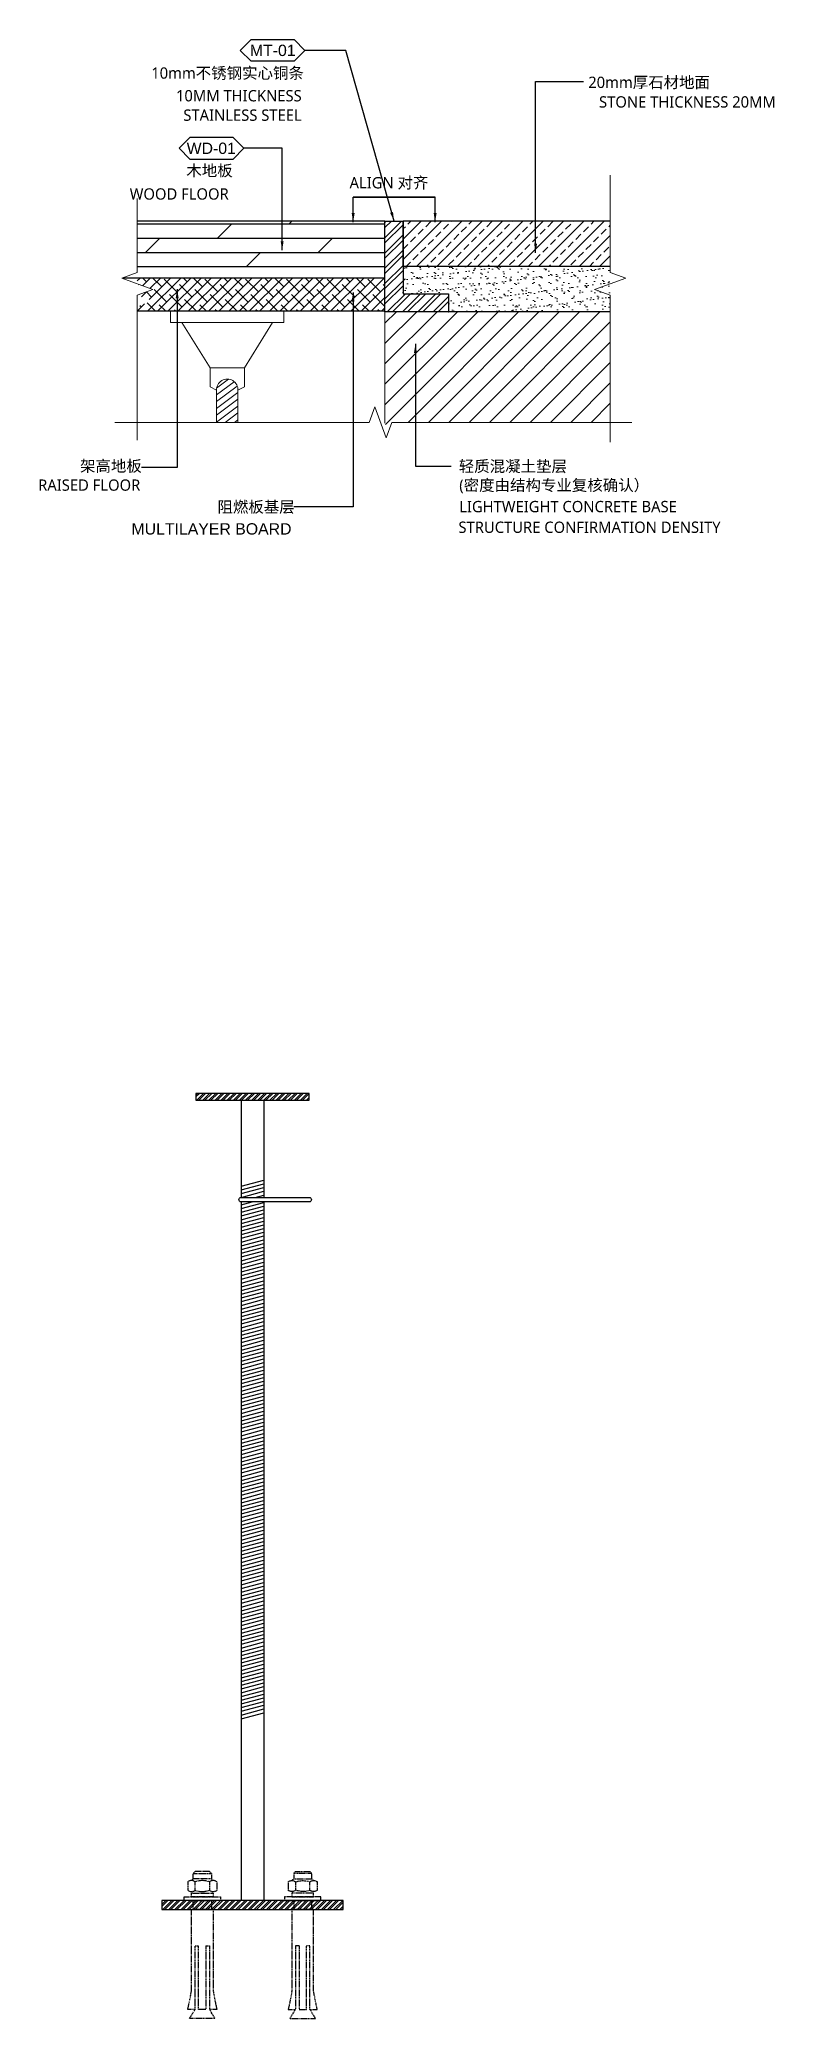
# Model space of a CAD drawing. Header units: millimetres. Extents: x 6321 to 61876, y 123 to 15211.
# Drawn here: x 45818 to 46142, y 6421 to 7294 of the extents above; entities that cross this region are included whole.
import ezdxf
from ezdxf.enums import TextEntityAlignment as Align

# ---------------------------------------------------------------- set-up
doc = ezdxf.new("R2010")
doc.units = ezdxf.units.MM
doc.linetypes.add('DASHEDX2', pattern=[38.1, 25.4, -12.7])
for name, color, linetype in [('4-Fine(立面细线)', 251, 'Continuous'), ('G-ANNO-SYMB', 7, 'Continuous'), ('IA10-16 Floor Detail$0$E-4施工图标注尺寸', 4, 'Continuous'), ('IA10-16 Floor Detail$0$I-DETL-2', 2, 'Continuous'), ('IA10-16 Floor Detail$0$I-SECT-LW09', 9, 'Continuous'), ('IA10-16 Floor Detail$0$家具填充', 8, 'Continuous'), ('PE-立面结构', 5, 'Continuous'), ('WALL TYPE$0$G-ANNO-NOTE-CH', 7, 'Continuous'), ('WALL TYPE$0$HATCH', 8, 'Continuous')]:
    doc.layers.add(name, color=color, linetype=linetype)
for name, color, linetype, lineweight in [('_ACM-A-ANNO-DIMS', 2, 'Continuous', 13), ('_ACM-A-DETL-PATT', 8, 'Continuous', 0), ('IA10-16 Floor Detail$0$A-ELEV-HATC-8', 8, 'Continuous', 5)]:
    doc.layers.add(name, color=color, linetype=linetype, lineweight=lineweight)
doc.styles.add('Arial', font='ARIALUNI.ttf')
doc.styles.add('IA10-16 Floor Detail$0$Arch-Dim', font='romans.shx', dxfattribs={"width": 0.75})
doc.styles.add('RomanS', font='romans.shx')
doc.styles.add('WALL TYPE$0$Aecom Chinese', font='Microsoft YaHei.ttf')
doc.dimstyles.new('IA10-16 Floor Detail$0$Aec-Arch-M-2', dxfattribs={"dimscale": 2, "dimtxt": 2.5, "dimasz": 2, "dimexe": 2, "dimexo": 2, "dimgap": 0.8, "dimtad": 1, "dimdec": 0, "dimzin": 3, "dimdsep": 46, "dimtxsty": 'IA10-16 Floor Detail$0$Arch-Dim', "dimblk": 'IA10-16 Floor Detail$0$_ArchTick', "dimcen": 2.5, "dimdle": 2, "dimadec": 0, "dimazin": 2, "dimtfac": 0.75, "dimtdec": 0, "dimtix": 1, "dimtmove": 1, "dimatfit": 2, "dimfxl": 1, "dimtolj": 1, "dimtzin": 0, "dimarcsym": 0})

msp = doc.modelspace()

# ---------------------------------------------------------------- texts
at = {"layer": 'WALL TYPE$0$G-ANNO-NOTE-CH'}
for s, style, p in [('10mm不锈钢实心铜条', 'WALL TYPE$0$Aecom Chinese', (45866.9, 7276.69)), ('20mm厚石材地面', 'WALL TYPE$0$Aecom Chinese', (46059.76, 7272.58)), ('木地板', 'WALL TYPE$0$Aecom Chinese', (45882.38, 7233.65)), ('ALIGN 对齐', 'WALL TYPE$0$Aecom Chinese', (45954.41, 7228.27)), ('架高地板', 'WALL TYPE$0$Aecom Chinese', (45835.46, 7103.28)), ('轻质混凝土垫层', 'WALL TYPE$0$Aecom Chinese', (46002.61, 7103.18)), ('(密度由结构专业复核确认）', 'WALL TYPE$0$Aecom Chinese', (46002.82, 7094.81)), ('阻燃板基层', 'WALL TYPE$0$Aecom Chinese', (45896.1, 7085.24, -3.97)), ('LIGHTWEIGHT CONCRETE BASE', 'WALL TYPE$0$Aecom Chinese', (46002.8, 7085.37)), ('MULTILAYER BOARD', 'Arial', (45858.16, 7075.53, 2.52)), ('STRUCTURE CONFIRMATION DENSITY', 'WALL TYPE$0$Aecom Chinese', (46002.47, 7076.25))]:
    msp.add_text(s, height=5, dxfattribs=dict(at, style=style)).set_placement(p)
at = {"layer": 'WALL TYPE$0$G-ANNO-NOTE-CH', "char_height": 5, "width": 200, "line_spacing_factor": 1.028571, "style": 'WALL TYPE$0$Aecom Chinese'}
for s, insert, attachment_point in [('\\P10MM THICKNESS \\PSTAINLESS STEEL', (45933.29, 7280.25), 3), ('\\PSTONE THICKNESS 20MM', (46142.55, 7277.51), 3), ('\\PWOOD FLOOR', (45857.39, 7236.89), 1), ('\\PRAISED FLOOR', (45862.06, 7108.43), 3)]:
    msp.add_mtext(s, dxfattribs=dict(at, insert=insert, attachment_point=attachment_point))

# ---------------------------------------------------------------- blocks, each defined once
blk = doc.blocks.new('IA10-16 Floor Detail$0$_ArchTick')
at = {"color": 0, "linetype": 'ByBlock', "const_width": 0.15}
blk.add_lwpolyline([(-0.5, -0.5), (0.5, 0.5)], dxfattribs=at)
blk = doc.blocks.new('A$C75561C22')
for p, q in [((-4.76, 4.76), (-7.14, 2.38)), ((4.76, 4.76), (-4.76, 4.76)), ((4.76, 4.76), (7.14, 2.38)), ((-4.76, 0), (-7.14, 2.38)), ((-4.76, 0), (4.76, 0)), ((4.76, 0), (7.14, 2.38))]:
    blk.add_line(p, q)
at = {"style": 'RomanS', "width": 0.8}
blk.add_attdef('F-1', text='', height=2.5, dxfattribs=at).set_placement((-0.04, 2.38), align=Align.MIDDLE)
blk = doc.blocks.new('swfdsf')
at = {"layer": '4-Fine(立面细线)', "color": 8, "linetype": 'DASHEDX2', "ltscale": 0.02}
for p, q in [((-294380.6, 22108.8), (-294380.6, 22122.8)), ((-294380.6, 22122.8), (-294375.6, 22119.8)), ((-294375.6, 22119.8), (-294375.6, 22123.8)), ((-294375.6, 22119.8), (-294340.6, 22119.8)), ((-294375.6, 22117.8), (-294340.6, 22117.8)), ((-294375.6, 22113.8), (-294375.6, 22117.8)), ((-294365.6, 22121.8), (-294320.6, 22121.8)), ((-294340.6, 22119.8), (-294340.6, 22117.8)), ((-294320.6, 22121.8), (-294320.6, 22109.8)), ((-294310.6, 22121.8), (-294311.6, 22121.2)), ((-294310, 22119.8), (-294305.2, 22119.8)), ((-294305.3, 22123.8), (-294309.9, 22123.8)), ((-294304.6, 22121.8), (-294303.6, 22120.8)), ((-294303.6, 22110.8), (-294303.6, 22120.8)), ((-294303.6, 22120.8), (-294300.6, 22120.8)), ((-294299.6, 22119.8), (-294300.6, 22120.8)), ((-294300.6, 22120.8), (-294300.6, 22110.8)), ((-294299.6, 22111.8), (-294299.6, 22119.8)), ((-294380.6, 22108.8), (-294375.6, 22111.8)), ((-294340.6, 22113.8), (-294375.6, 22113.8)), ((-294340.6, 22111.8), (-294375.6, 22111.8)), ((-294375.6, 22107.8), (-294375.6, 22111.8)), ((-294320.6, 22109.8), (-294365.6, 22109.8)), ((-294340.6, 22113.8), (-294340.6, 22111.8)), ((-294310.6, 22109.8), (-294311.6, 22110.4)), ((-294305.2, 22107.8), (-294310, 22107.8)), ((-294305.3, 22111.8), (-294309.9, 22111.8)), ((-294304.6, 22109.8), (-294303.6, 22110.8)), ((-294300.6, 22110.8), (-294303.6, 22110.8)), ((-294299.6, 22111.8), (-294300.6, 22110.8))]:
    blk.add_line(p, q, dxfattribs=at)
for points in [[(-294315.6, 22125.8), (-294313.6, 22125.8), (-294313.6, 22105.8), (-294315.6, 22105.8)], [(-294315.6, 22120.8), (-294315.6, 22110.8), (-294320.6, 22110.8), (-294320.6, 22120.8)], [(-294313.6, 22121.8), (-294311.6, 22121.8), (-294311.6, 22109.8), (-294313.6, 22109.8)]]:
    blk.add_lwpolyline(points, close=True, dxfattribs=at)
for centre, radius, start, end in [((-294340.9, 22271.5), 151.7, 256.7643, 260.6158), ((-294307.3, 22121.8), 3.34, 142.0453, 215.6573), ((-294298.4, 22115.9), 12.2, 161.496, 199.6632), ((-294307.9, 22121.8), 3.34, 324.3427, 37.9547), ((-294316.8, 22115.9), 12.2, 340.3368, 18.504), ((-294340.9, 21960.1), 151.7, 99.3842, 103.2357), ((-294307.3, 22109.8), 3.34, 142.0453, 215.6573), ((-294307.9, 22109.8), 3.34, 324.3427, 37.9547)]:
    blk.add_arc(centre, radius, start, end, dxfattribs=at)
blk = doc.blocks.new('K_02')
at = {"layer": 'PE-立面结构'}
h = blk.add_hatch(dxfattribs=at)
h.set_pattern_fill('ANSI32', color=250, scale=0.2, style=0)
h.set_pattern_definition([(45, (-25, -3), (-1.34704, 1.34704), []), (45, (-24.102, -3), (-1.34704, 1.34704), [])])
h.paths.add_polyline_path([(-25, -3), (25, -3), (25, 0), (-25, 0)])
h = blk.add_hatch(dxfattribs=at)
h.set_pattern_fill('ANSI32', color=250, scale=0.2, style=0)
h.set_pattern_definition([(45, (-40, -360.2168), (-1.34704, 1.34704), []), (45, (-39.102, -360.2168), (-1.34704, 1.34704), [])])
h.paths.add_polyline_path([(-40, -360.22), (40, -360.22), (40, -356.22), (-40, -356.22)])
at = {"color": 250}
for p, q in [((-5, -42.61, -3.65), (5, -39.93, -3.65)), ((-5, -44.26, -3.65), (5, -41.58, -3.65)), ((-5, -45.9, -3.65), (5, -43.22, -3.65)), ((-5, -49.19, -3.65), (-0.2, -47.9, -3.65)), ((-5, -50.83, -3.65), (5, -48.15, -3.65)), ((-5, -52.48, -3.65), (5, -49.8, -3.65)), ((-5, -54.12, -3.65), (5, -51.44, -3.65)), ((1.13, -45.9, -3.65), (5, -44.87, -3.65)), ((-5, -55.76, -3.65), (5, -53.08, -3.65)), ((-5, -57.41, -3.65), (5, -54.73, -3.65)), ((-5, -59.05, -3.65), (5, -56.37, -3.65)), ((-5, -60.69, -3.65), (5, -58.01, -3.65)), ((-5, -62.34, -3.65), (5, -59.66, -3.65)), ((-5, -63.98, -3.65), (5, -61.3, -3.65)), ((-5, -65.62, -3.65), (5, -62.94, -3.65)), ((-5, -67.27, -3.65), (5, -64.59, -3.65)), ((-5, -68.91, -3.65), (5, -66.23, -3.65)), ((-5, -70.55, -3.65), (5, -67.87, -3.65)), ((-5, -72.2, -3.65), (5, -69.52, -3.65)), ((-5, -73.84, -3.65), (5, -71.16, -3.65)), ((-5, -75.48, -3.65), (5, -72.8, -3.65)), ((-5, -77.13, -3.65), (5, -74.45, -3.65)), ((-5, -78.77, -3.65), (5, -76.09, -3.65)), ((-5, -78.77, -3.65), (5, -76.09, -3.65)), ((-5, -80.41, -3.65), (5, -77.74, -3.65)), ((-5, -80.41, -3.65), (5, -77.74, -3.65)), ((-5, -82.06, -3.65), (5, -79.38, -3.65)), ((-5, -82.06, -3.65), (5, -79.38, -3.65)), ((-5, -83.7, -3.65), (5, -81.02, -3.65)), ((-5, -83.7, -3.65), (5, -81.02, -3.65)), ((-5, -85.35, -3.65), (5, -82.67, -3.65)), ((-5, -85.35, -3.65), (5, -82.67, -3.65)), ((-5, -86.99, -3.65), (5, -84.31, -3.65)), ((-5, -86.99, -3.65), (5, -84.31, -3.65)), ((-5, -88.63, -3.65), (5, -85.95, -3.65)), ((-5, -88.63, -3.65), (5, -85.95, -3.65)), ((-5, -90.28, -3.65), (5, -87.6, -3.65)), ((-5, -90.28, -3.65), (5, -87.6, -3.65)), ((-5, -91.92, -3.65), (5, -89.24, -3.65)), ((-5, -91.92, -3.65), (5, -89.24, -3.65)), ((-5, -93.56, -3.65), (5, -90.88, -3.65)), ((-5, -93.56, -3.65), (5, -90.88, -3.65)), ((-5, -95.21, -3.65), (5, -92.53, -3.65)), ((-5, -95.21, -3.65), (5, -92.53, -3.65)), ((-5, -96.85, -3.65), (5, -94.17, -3.65)), ((-5, -96.85, -3.65), (5, -94.17, -3.65)), ((-5, -98.49, -3.65), (5, -95.81, -3.65)), ((-5, -98.49, -3.65), (5, -95.81, -3.65)), ((-5, -100.14, -3.65), (5, -97.46, -3.65)), ((-5, -100.14, -3.65), (5, -97.46, -3.65)), ((-5, -101.78, -3.65), (5, -99.1, -3.65)), ((-5, -101.78, -3.65), (5, -99.1, -3.65)), ((-5, -103.42, -3.65), (5, -100.74, -3.65)), ((-5, -103.42, -3.65), (5, -100.74, -3.65)), ((-5, -105.07, -3.65), (5, -102.39, -3.65)), ((-5, -105.07, -3.65), (5, -102.39, -3.65)), ((-5, -106.71, -3.65), (5, -104.03, -3.65)), ((-5, -106.71, -3.65), (5, -104.03, -3.65)), ((-5, -108.35, -3.65), (5, -105.67, -3.65)), ((-5, -108.35, -3.65), (5, -105.67, -3.65)), ((-5, -110, -3.65), (5, -107.32, -3.65)), ((-5, -110, -3.65), (5, -107.32, -3.65)), ((-5, -111.64, -3.65), (5, -108.96, -3.65)), ((-5, -111.64, -3.65), (5, -108.96, -3.65)), ((-5, -113.28, -3.65), (5, -110.61, -3.65)), ((-5, -113.28, -3.65), (5, -110.61, -3.65)), ((-5, -114.93, -3.65), (5, -112.25, -3.65)), ((-5, -114.93, -3.65), (5, -112.25, -3.65)), ((-5, -116.57, -3.65), (5, -113.89, -3.65)), ((-5, -116.57, -3.65), (5, -113.89, -3.65)), ((-5, -118.22, -3.65), (5, -115.54, -3.65)), ((-5, -118.22, -3.65), (5, -115.54, -3.65)), ((-5, -119.86, -3.65), (5, -117.18, -3.65)), ((-5, -119.86, -3.65), (5, -117.18, -3.65)), ((-5, -121.5, -3.65), (5, -118.82, -3.65)), ((-5, -121.5, -3.65), (5, -118.82, -3.65)), ((-5, -123.15, -3.65), (5, -120.47, -3.65)), ((-5, -123.15, -3.65), (5, -120.47, -3.65)), ((-5, -124.79, -3.65), (5, -122.11, -3.65)), ((-5, -124.79, -3.65), (5, -122.11, -3.65)), ((-5, -126.43, -3.65), (5, -123.75, -3.65)), ((-5, -126.43, -3.65), (5, -123.75, -3.65)), ((-5, -128.08, -3.65), (5, -125.4, -3.65)), ((-5, -128.08, -3.65), (5, -125.4, -3.65)), ((-5, -129.72, -3.65), (5, -127.04, -3.65)), ((-5, -129.72, -3.65), (5, -127.04, -3.65)), ((-5, -131.36, -3.65), (5, -128.68, -3.65)), ((-5, -131.36, -3.65), (5, -128.68, -3.65)), ((-5, -133.01, -3.65), (5, -130.33, -3.65)), ((-5, -133.01, -3.65), (5, -130.33, -3.65)), ((-5, -134.65, -3.65), (5, -131.97, -3.65)), ((-5, -134.65, -3.65), (5, -131.97, -3.65)), ((-5, -136.29, -3.65), (5, -133.61, -3.65)), ((-5, -136.29, -3.65), (5, -133.61, -3.65)), ((-5, -137.94, -3.65), (5, -135.26, -3.65)), ((-5, -137.94, -3.65), (5, -135.26, -3.65)), ((-5, -139.58, -3.65), (5, -136.9, -3.65)), ((-5, -139.58, -3.65), (5, -136.9, -3.65)), ((-5, -141.22, -3.65), (5, -138.54, -3.65)), ((-5, -141.22, -3.65), (5, -138.54, -3.65)), ((-5, -142.87, -3.65), (5, -140.19, -3.65)), ((-5, -142.87, -3.65), (5, -140.19, -3.65)), ((-5, -144.51, -3.65), (5, -141.83, -3.65)), ((-5, -144.51, -3.65), (5, -141.83, -3.65)), ((-5, -146.15, -3.65), (5, -143.48, -3.65)), ((-5, -146.15, -3.65), (5, -143.48, -3.65)), ((-5, -147.8, -3.65), (5, -145.12, -3.65)), ((-5, -147.8, -3.65), (5, -145.12, -3.65)), ((-5, -149.44, -3.65), (5, -146.76, -3.65)), ((-5, -149.44, -3.65), (5, -146.76, -3.65)), ((-5, -151.09, -3.65), (5, -148.41, -3.65)), ((-5, -151.09, -3.65), (5, -148.41, -3.65)), ((-5, -152.73, -3.65), (5, -150.05, -3.65)), ((-5, -152.73, -3.65), (5, -150.05, -3.65)), ((-5, -154.37, -3.65), (5, -151.69, -3.65)), ((-5, -154.37, -3.65), (5, -151.69, -3.65)), ((-5, -156.02, -3.65), (5, -153.34, -3.65)), ((-5, -156.02, -3.65), (5, -153.34, -3.65)), ((-5, -157.66, -3.65), (5, -154.98, -3.65)), ((-5, -157.66, -3.65), (5, -154.98, -3.65)), ((-5, -159.3, -3.65), (5, -156.62, -3.65)), ((-5, -159.3, -3.65), (5, -156.62, -3.65)), ((-5, -160.95, -3.65), (5, -158.27, -3.65)), ((-5, -160.95, -3.65), (5, -158.27, -3.65)), ((-5, -162.59, -3.65), (5, -159.91, -3.65)), ((-5, -162.59, -3.65), (5, -159.91, -3.65)), ((-5, -164.23, -3.65), (5, -161.55, -3.65)), ((-5, -164.23, -3.65), (5, -161.55, -3.65)), ((-5, -165.88, -3.65), (5, -163.2, -3.65)), ((-5, -165.88, -3.65), (5, -163.2, -3.65)), ((-5, -167.52, -3.65), (5, -164.84, -3.65)), ((-5, -167.52, -3.65), (5, -164.84, -3.65)), ((-5, -169.16, -3.65), (5, -166.48, -3.65)), ((-5, -169.16, -3.65), (5, -166.48, -3.65)), ((-5, -170.81, -3.65), (5, -168.13, -3.65)), ((-5, -170.81, -3.65), (5, -168.13, -3.65)), ((-5, -172.45, -3.65), (5, -169.77, -3.65)), ((-5, -172.45, -3.65), (5, -169.77, -3.65)), ((-5, -174.09, -3.65), (5, -171.41, -3.65)), ((-5, -174.09, -3.65), (5, -171.41, -3.65)), ((-5, -175.74, -3.65), (5, -173.06, -3.65)), ((-5, -175.74, -3.65), (5, -173.06, -3.65)), ((-5, -177.38, -3.65), (5, -174.7, -3.65)), ((-5, -177.38, -3.65), (5, -174.7, -3.65)), ((-5, -179.02, -3.65), (5, -176.35, -3.65)), ((-5, -179.02, -3.65), (5, -176.35, -3.65)), ((-5, -180.67, -3.65), (5, -177.99, -3.65)), ((-5, -180.67, -3.65), (5, -177.99, -3.65)), ((-5, -182.31, -3.65), (5, -179.63, -3.65)), ((-5, -182.31, -3.65), (5, -179.63, -3.65)), ((-5, -183.96, -3.65), (5, -181.28, -3.65)), ((-5, -183.96, -3.65), (5, -181.28, -3.65)), ((-5, -185.6, -3.65), (5, -182.92, -3.65)), ((-5, -185.6, -3.65), (5, -182.92, -3.65)), ((-5, -187.24, -3.65), (5, -184.56, -3.65)), ((-5, -187.24, -3.65), (5, -184.56, -3.65)), ((-5, -188.89, -3.65), (5, -186.21, -3.65)), ((-5, -188.89, -3.65), (5, -186.21, -3.65)), ((-5, -190.53, -3.65), (5, -187.85, -3.65)), ((-5, -190.53, -3.65), (5, -187.85, -3.65)), ((-5, -192.17, -3.65), (5, -189.49, -3.65)), ((-5, -192.17, -3.65), (5, -189.49, -3.65)), ((-5, -193.82, -3.65), (5, -191.14, -3.65)), ((-5, -193.82, -3.65), (5, -191.14, -3.65)), ((-5, -195.46, -3.65), (5, -192.78, -3.65)), ((-5, -195.46, -3.65), (5, -192.78, -3.65)), ((-5, -197.1, -3.65), (5, -194.42, -3.65)), ((-5, -197.1, -3.65), (5, -194.42, -3.65)), ((-5, -198.75, -3.65), (5, -196.07, -3.65)), ((-5, -198.75, -3.65), (5, -196.07, -3.65)), ((-5, -200.39, -3.65), (5, -197.71, -3.65)), ((-5, -200.39, -3.65), (5, -197.71, -3.65)), ((-5, -202.03, -3.65), (5, -199.35, -3.65)), ((-5, -202.03, -3.65), (5, -199.35, -3.65)), ((-5, -203.68, -3.65), (5, -201, -3.65)), ((-5, -203.68, -3.65), (5, -201, -3.65)), ((-5, -205.32, -3.65), (5, -202.64, -3.65)), ((-5, -205.32, -3.65), (5, -202.64, -3.65)), ((-5, -206.96, -3.65), (5, -204.28, -3.65)), ((-5, -206.96, -3.65), (5, -204.28, -3.65)), ((-5, -208.61, -3.65), (5, -205.93, -3.65)), ((-5, -208.61, -3.65), (5, -205.93, -3.65)), ((-5, -210.25, -3.65), (5, -207.57, -3.65)), ((-5, -210.25, -3.65), (5, -207.57, -3.65)), ((-5, -211.89, -3.65), (5, -209.22, -3.65)), ((-5, -211.89, -3.65), (5, -209.22, -3.65)), ((-5, -213.54, -3.65), (5, -210.86, -3.65)), ((-5, -213.54, -3.65), (5, -210.86, -3.65)), ((-5, -215.18, -3.65), (5, -212.5, -3.65)), ((-5, -215.18, -3.65), (5, -212.5, -3.65)), ((-5, -216.83, -3.65), (5, -214.15, -3.65)), ((-5, -216.83, -3.65), (5, -214.15, -3.65)), ((-5, -218.47, -3.65), (5, -215.79, -3.65)), ((-5, -218.47, -3.65), (5, -215.79, -3.65)), ((-5, -220.11, -3.65), (5, -217.43, -3.65)), ((-5, -220.11, -3.65), (5, -217.43, -3.65)), ((-5, -221.76, -3.65), (5, -219.08, -3.65)), ((-5, -221.76, -3.65), (5, -219.08, -3.65)), ((-5, -223.4, -3.65), (5, -220.72, -3.65)), ((-5, -223.4, -3.65), (5, -220.72, -3.65)), ((-5, -225.04, -3.65), (5, -222.36, -3.65)), ((-5, -225.04, -3.65), (5, -222.36, -3.65)), ((-5, -226.69, -3.65), (5, -224.01, -3.65)), ((-5, -226.69, -3.65), (5, -224.01, -3.65)), ((-5, -228.33, -3.65), (5, -225.65, -3.65)), ((-5, -228.33, -3.65), (5, -225.65, -3.65)), ((-5, -229.97, -3.65), (5, -227.29, -3.65)), ((-5, -229.97, -3.65), (5, -227.29, -3.65)), ((-5, -231.62, -3.65), (5, -228.94, -3.65)), ((-5, -231.62, -3.65), (5, -228.94, -3.65)), ((-5, -233.26, -3.65), (5, -230.58, -3.65)), ((-5, -233.26, -3.65), (5, -230.58, -3.65)), ((-5, -234.9, -3.65), (5, -232.22, -3.65)), ((-5, -234.9, -3.65), (5, -232.22, -3.65)), ((-5, -236.55, -3.65), (5, -233.87, -3.65)), ((-5, -236.55, -3.65), (5, -233.87, -3.65)), ((-5, -238.19, -3.65), (5, -235.51, -3.65)), ((-5, -238.19, -3.65), (5, -235.51, -3.65)), ((-5, -239.83, -3.65), (5, -237.16, -3.65)), ((-5, -239.83, -3.65), (5, -237.16, -3.65)), ((-5, -241.48, -3.65), (5, -238.8, -3.65)), ((-5, -241.48, -3.65), (5, -238.8, -3.65)), ((-5, -243.12, -3.65), (5, -240.44, -3.65)), ((-5, -243.12, -3.65), (5, -240.44, -3.65)), ((-5, -244.77, -3.65), (5, -242.09, -3.65)), ((-5, -244.77, -3.65), (5, -242.09, -3.65)), ((-5, -246.41, -3.65), (5, -243.73, -3.65)), ((-5, -246.41, -3.65), (5, -243.73, -3.65)), ((-5, -248.05, -3.65), (5, -245.37, -3.65)), ((-5, -248.05, -3.65), (5, -245.37, -3.65)), ((-5, -249.7, -3.65), (5, -247.02, -3.65)), ((-5, -249.7, -3.65), (5, -247.02, -3.65)), ((-5, -251.34, -3.65), (5, -248.66, -3.65)), ((-5, -251.34, -3.65), (5, -248.66, -3.65)), ((-5, -252.98, -3.65), (5, -250.3, -3.65)), ((-5, -252.98, -3.65), (5, -250.3, -3.65)), ((-5, -254.63, -3.65), (5, -251.95, -3.65)), ((-5, -254.63, -3.65), (5, -251.95, -3.65)), ((-5, -256.27, -3.65), (5, -253.59, -3.65)), ((-5, -256.27, -3.65), (5, -253.59, -3.65)), ((-5, -257.91, -3.65), (5, -255.23, -3.65)), ((-5, -257.91, -3.65), (5, -255.23, -3.65)), ((-5, -259.56, -3.65), (5, -256.88, -3.65)), ((-5, -259.56, -3.65), (5, -256.88, -3.65)), ((-5, -261.2, -3.65), (5, -258.52, -3.65)), ((-5, -261.2, -3.65), (5, -258.52, -3.65)), ((-5, -262.84, -3.65), (5, -260.16, -3.65)), ((-5, -262.84, -3.65), (5, -260.16, -3.65)), ((-5, -264.49, -3.65), (5, -261.81, -3.65)), ((-5, -264.49, -3.65), (5, -261.81, -3.65)), ((-5, -266.13, -3.65), (5, -263.45, -3.65)), ((-5, -266.13, -3.65), (5, -263.45, -3.65)), ((-5, -267.77, -3.65), (5, -265.09, -3.65)), ((-5, -267.77, -3.65), (5, -265.09, -3.65)), ((-5, -269.42, -3.65), (5, -266.74, -3.65)), ((-5, -269.42, -3.65), (5, -266.74, -3.65)), ((-5, -271.06, -3.65), (5, -268.38, -3.65)), ((-5, -271.06, -3.65), (5, -268.38, -3.65)), ((-5, -272.7, -3.65), (5, -270.03, -3.65)), ((-5, -272.7, -3.65), (5, -270.03, -3.65)), ((-5, -274.35, -3.65), (5, -271.67, -3.65)), ((-5, -274.35, -3.65), (5, -271.67, -3.65))]:
    blk.add_line(p, q, dxfattribs=at)
at = {"layer": 'PE-立面结构', "color": 8}
for p, q in [((-5, -3, -3.65), (-5, -45.9, -3.65)), ((5, -3, -3.65), (5, -45.9, -3.65)), ((-5, -40.97, -3.65), (5, -38.29, -3.65)), ((-5, -47.9, -3.65), (-5, -356.22, -3.65)), ((5, -47.9, -3.65), (5, -356.22, -3.65)), ((-5, -275.99, -3.65), (5, -273.31, -3.65))]:
    blk.add_line(p, q, dxfattribs=at)
at = {"layer": 'PE-立面结构', "color": 8, "elevation": -3.65}
blk.add_lwpolyline([(-25, -3), (25, -3), (25, 0), (-25, 0)], close=True, dxfattribs=at)
blk.add_lwpolyline([(25, -45.9, -1), (25, -47.9), (-5, -47.9, -1), (-5, -45.9)], format="xyb", close=True, dxfattribs=at)
at = {"layer": 'PE-立面结构', "color": 8}
blk.add_lwpolyline([(-40, -360.22), (40, -360.22), (40, -356.22), (-40, -356.22)], close=True, dxfattribs=at)
at = {"layer": 'PE-立面结构', "color": 30, "yscale": 0.8000000000001819}
for p, xscale, zscale, rotation in [((17670.48, 235096.27), 0.8000000000001819, 0.8000000000001819, 90), ((-17670.47, 235096.27), -0.8000000000001819, 0.8, 270)]:
    blk.add_blockref('swfdsf', p, dxfattribs=dict(at, xscale=xscale, zscale=zscale, rotation=rotation))

# ---------------------------------------------------------------- hatches: boundary and pattern name
at = {"layer": '_ACM-A-DETL-PATT'}
h = msp.add_hatch(dxfattribs=at)
h.set_pattern_fill('ANSI31', color=256, scale=2, style=0)
h.set_pattern_definition([(45, (46676.855, 6851.8174), (-4.49013, 4.49013), [])])
h.paths.add_polyline_path([(45970.05, 7124.71), (45970.05, 7173.81), (46069.44, 7173.81), (46069.44, 7125.04), (45973.11, 7125.04), (45970.61, 7123.17)])
at = {"layer": 'IA10-16 Floor Detail$0$A-ELEV-HATC-8'}
h = msp.add_hatch(dxfattribs=at)
h.set_pattern_fill('ANSI33', color=8, style=0)
h.set_pattern_definition([(45, (-1880151.2, -923857.084), (-4.49012806, 4.49012806), []), (45, (-1880146.7096, -923857.084), (-4.49012806, 4.49012806), [3.175, -1.5875])])
h.paths.add_polyline_path([(46069.44, 7213.81), (46069.44, 7193.81), (45978.05, 7193.81), (45978.05, 7213.81)])
at = {"layer": 'IA10-16 Floor Detail$0$A-ELEV-HATC-8', "ltscale": 5}
h = msp.add_hatch(dxfattribs=at)
h.set_pattern_fill('AR-SAND', color=256, scale=0.1, style=0)
h.set_pattern_definition([(37.5, (45685.4575, 7188.8096), (-0.160003, 4.894132), [0, -3.8608, 0, -4.318, 0, -4.1275]), (7.5, (45685.4575, 7188.8096), (4.49523, 7.16825), [0, -2.0828, 0, -3.4798, 0, -1.3335]), (327.5, (45682.3333, 7188.8096), (7.909924, 0.01437), [0, -1.27, 0, -4.572, 0, -5.969]), (317.5, (45682.333, 7188.8096), (7.63556, 2.22929), [0, -0.635, 0, -2.9972, 0, -3.429])])
h.paths.add_polyline_path([(46069.44, 7193.81), (45978.05, 7193.81), (45978.05, 7181.81), (45998.05, 7181.81), (45998.05, 7173.81), (46069.44, 7173.81)])
at = {"layer": 'IA10-16 Floor Detail$0$I-SECT-LW09'}
h = msp.add_hatch(dxfattribs=at)
h.set_pattern_fill('DOLMIT', color=8)
h.set_pattern_definition([(0, (44981.669, 6215.7534), (0, 6.35), []), (45, (44981.67, 6215.753), (-12.7, 12.7), [8.98026, -17.9605])])
h.paths.add_polyline_path([(45970.05, 7213.81), (45860.72, 7213.81), (45860.72, 7193.81), (45970.05, 7193.81)])
at = {"layer": 'IA10-16 Floor Detail$0$家具填充'}
h = msp.add_hatch(dxfattribs=at)
h.set_pattern_fill('ANSI32', color=8, scale=0.5, style=0)
h.set_pattern_definition([(45, (-1879699.5475, -924301.612), (-3.367596045, 3.367596045), []), (45, (-1879697.3024, -924301.612), (-3.367596045, 3.367596045), [])])
h.paths.add_polyline_path([(45970.05, 7213.81), (45978.05, 7213.81), (45978.05, 7181.81), (45998.05, 7181.81), (45998.05, 7173.81), (45970.05, 7173.81)])
at = {"layer": 'WALL TYPE$0$HATCH', "ltscale": 2}
h = msp.add_hatch(dxfattribs=at)
h.set_pattern_fill('ANSI38', color=256)
h.set_pattern_definition([(45, (44995.9396, 6650.4897), (-2.245064, 2.245064), []), (135, (44995.9396, 6650.4897), (-6.735192, 2.245064), [7.9375, -4.7625])])
h.paths.add_polyline_path([(45860.72, 7186.1), (45867.59, 7183.6), (45860.72, 7181.1), (45867.59, 7178.6), (45860.72, 7176.1), (45860.72, 7174.03), (45970.05, 7174.03), (45970.05, 7188.86), (45860.72, 7188.86)])

# ---------------------------------------------------------------- linework, layer by layer
at = {"layer": '_ACM-A-ANNO-DIMS', "linetype": 'Continuous', "ltscale": 2}
msp.add_line((45970.05, 7206.07), (45970.05, 7124.71), dxfattribs=at)
for points in [[(46069.44, 7234.09), (46069.44, 7191.1), (46076.31, 7188.6), (46062.58, 7183.6), (46069.44, 7181.1), (46069.44, 7116.29)], [(45860.72, 7223.86), (45860.72, 7191.1), (45853.85, 7188.6), (45867.59, 7183.6), (45860.72, 7181.1), (45860.72, 7117.21)]]:
    msp.add_lwpolyline(points, dxfattribs=at)
at = {"layer": '_ACM-A-ANNO-DIMS', "linetype": 'Continuous', "ltscale": 2, "elevation": -3.65}
msp.add_lwpolyline([(46079.04, 7125.04), (45973.14, 7125.04), (45970.64, 7118.17), (45965.64, 7131.91), (45963.14, 7125.04), (45850.89, 7125.04)], dxfattribs=at)
at = {"layer": '_ACM-A-DETL-PATT'}
for p, q in [((45880.44, 7169.03, -3.65), (45892.9, 7149.03, -3.65)), ((45920.44, 7169.03, -3.65), (45907.98, 7149.03, -3.65)), ((45892.9, 7149.03, -3.65), (45892.9, 7140.67, -3.65)), ((45892.9, 7149.03, -3.65), (45907.98, 7149.03, -3.65)), ((45900.97, 7144.09, -3.65), (45895.72, 7140.17, -3.65)), ((45903.51, 7142.98, -3.65), (45895.72, 7137.17, -3.65)), ((45907.98, 7149.03, -3.65), (45907.98, 7140.67, -3.65)), ((45892.9, 7140.67, -3.65), (45895.72, 7139.17, -3.65)), ((45904.88, 7141, -3.65), (45895.72, 7134.17, -3.65)), ((45895.72, 7139.17, -3.65), (45895.72, 7125.04, -3.65)), ((45905.15, 7138.21, -3.65), (45895.72, 7131.17, -3.65)), ((45905.15, 7135.21, -3.65), (45895.72, 7128.17, -3.65)), ((45907.98, 7140.67, -3.65), (45905.15, 7139.17, -3.65)), ((45905.15, 7139.17, -3.65), (45905.15, 7125.04, -3.65)), ((45905.15, 7132.21, -3.65), (45895.72, 7125.17, -3.65)), ((45905.15, 7129.21, -3.65), (45899.56, 7125.04, -3.65)), ((45905.15, 7126.21, -3.65), (45903.59, 7125.04, -3.65))]:
    msp.add_line(p, q, dxfattribs=at)
at = {"layer": '_ACM-A-DETL-PATT', "elevation": -3.65}
msp.add_lwpolyline([(45875.44, 7169.03), (45925.44, 7169.03), (45925.44, 7174.03), (45875.44, 7174.03)], close=True, dxfattribs=at)
at = {"layer": '_ACM-A-DETL-PATT'}
msp.add_arc((45900.44, 7139.4, -3.65), 4.72, 357.26807, 182.73193, dxfattribs=at)
at = {"layer": 'IA10-16 Floor Detail$0$E-4施工图标注尺寸', "color": 4, "ltscale": 0.5}
for p, q in [((46069.44, 7213.81), (45978.05, 7213.81)), ((45978.05, 7193.81), (45978.05, 7213.81)), ((45854.55, 7188.86, -3.65), (45970.05, 7188.86, -3.65)), ((46069.44, 7193.81), (45978.05, 7193.81)), ((45970.05, 7174.03, -3.65), (45860.72, 7174.03, -3.65)), ((46069.44, 7173.81), (45978.05, 7173.81))]:
    msp.add_line(p, q, dxfattribs=at)
at = {"layer": 'IA10-16 Floor Detail$0$I-DETL-2', "color": 3, "linetype": 'Continuous'}
for p, q in [((45970.05, 7213.81), (45860.72, 7213.81)), ((45860.72, 7193.81), (45970.05, 7193.81))]:
    msp.add_line(p, q, dxfattribs=at)
at = {"layer": 'IA10-16 Floor Detail$0$I-DETL-2', "linetype": 'Continuous'}
msp.add_lwpolyline([(45970.05, 7213.81), (45978.05, 7213.81), (45978.05, 7181.81), (45998.05, 7181.81), (45998.05, 7173.81), (45970.05, 7173.81), (45970.05, 7213.81)], dxfattribs=at)

# ---------------------------------------------------------------- block references
msp.add_blockref('K_02', (45911.58, 6828.95))
at = {"layer": 'G-ANNO-SYMB'}
ref = msp.add_blockref('A$C75561C22', (45920.44, 7284.42), dxfattribs=dict(at, xscale=-2, yscale=2, zscale=2))
ref.add_attrib('F-1', 'MT-01', dxfattribs={"layer": '0', "height": 5, "style": 'Arial'}).set_placement((45920.52, 7289.19), align=Align.MIDDLE)
ref = msp.add_blockref('A$C75561C22', (45893.47, 7241.22), dxfattribs=dict(at, xscale=2, yscale=2, zscale=2))
ref.add_attrib('F-1', 'WD-01', dxfattribs={"layer": '0', "height": 5, "style": 'Arial'}).set_placement((45893.39, 7245.98), align=Align.MIDDLE)

msp.set_redraw_order([(e.dxf.handle, doc.entitydb.next_handle()) for e in msp.query("TEXT MTEXT ATTDEF DIMENSION ARC_DIMENSION")])  # texts and dimensions are drawn at this point

# ---------------------------------------------------------------- leaders
at = {"layer": '_ACM-A-ANNO-DIMS', "linetype": 'Continuous', "ltscale": 2}
for points in [[(45974.05, 7213.81), (45952.77, 7289.19), (45934.72, 7289.19)], [(46036.51, 7199.9), (46036.51, 7275.51), (46057.66, 7275.51)], [(45924.65, 7200.98), (45924.65, 7245.98), (45907.76, 7245.98)], [(45956, 7213.43), (45956, 7224.45), (45992.18, 7224.45)], [(45992.18, 7213.43), (45992.18, 7224.45), (45956, 7224.45)], [(45878.34, 7183.78), (45878.34, 7105.1), (45862.58, 7105.09)], [(45983.49, 7159.62), (45983.49, 7105.73), (45999.26, 7105.72)]]:
    msp.add_leader(points, dimstyle='IA10-16 Floor Detail$0$Aec-Arch-M-2', dxfattribs=at)
at = {"layer": '_ACM-A-ANNO-DIMS'}
msp.add_leader([(45955.95, 7182.28), (45955.95, 7087.78), (45929.81, 7087.78)], dimstyle='IA10-16 Floor Detail$0$Aec-Arch-M-2', dxfattribs=at)

doc.saveas('drawing.dxf')
